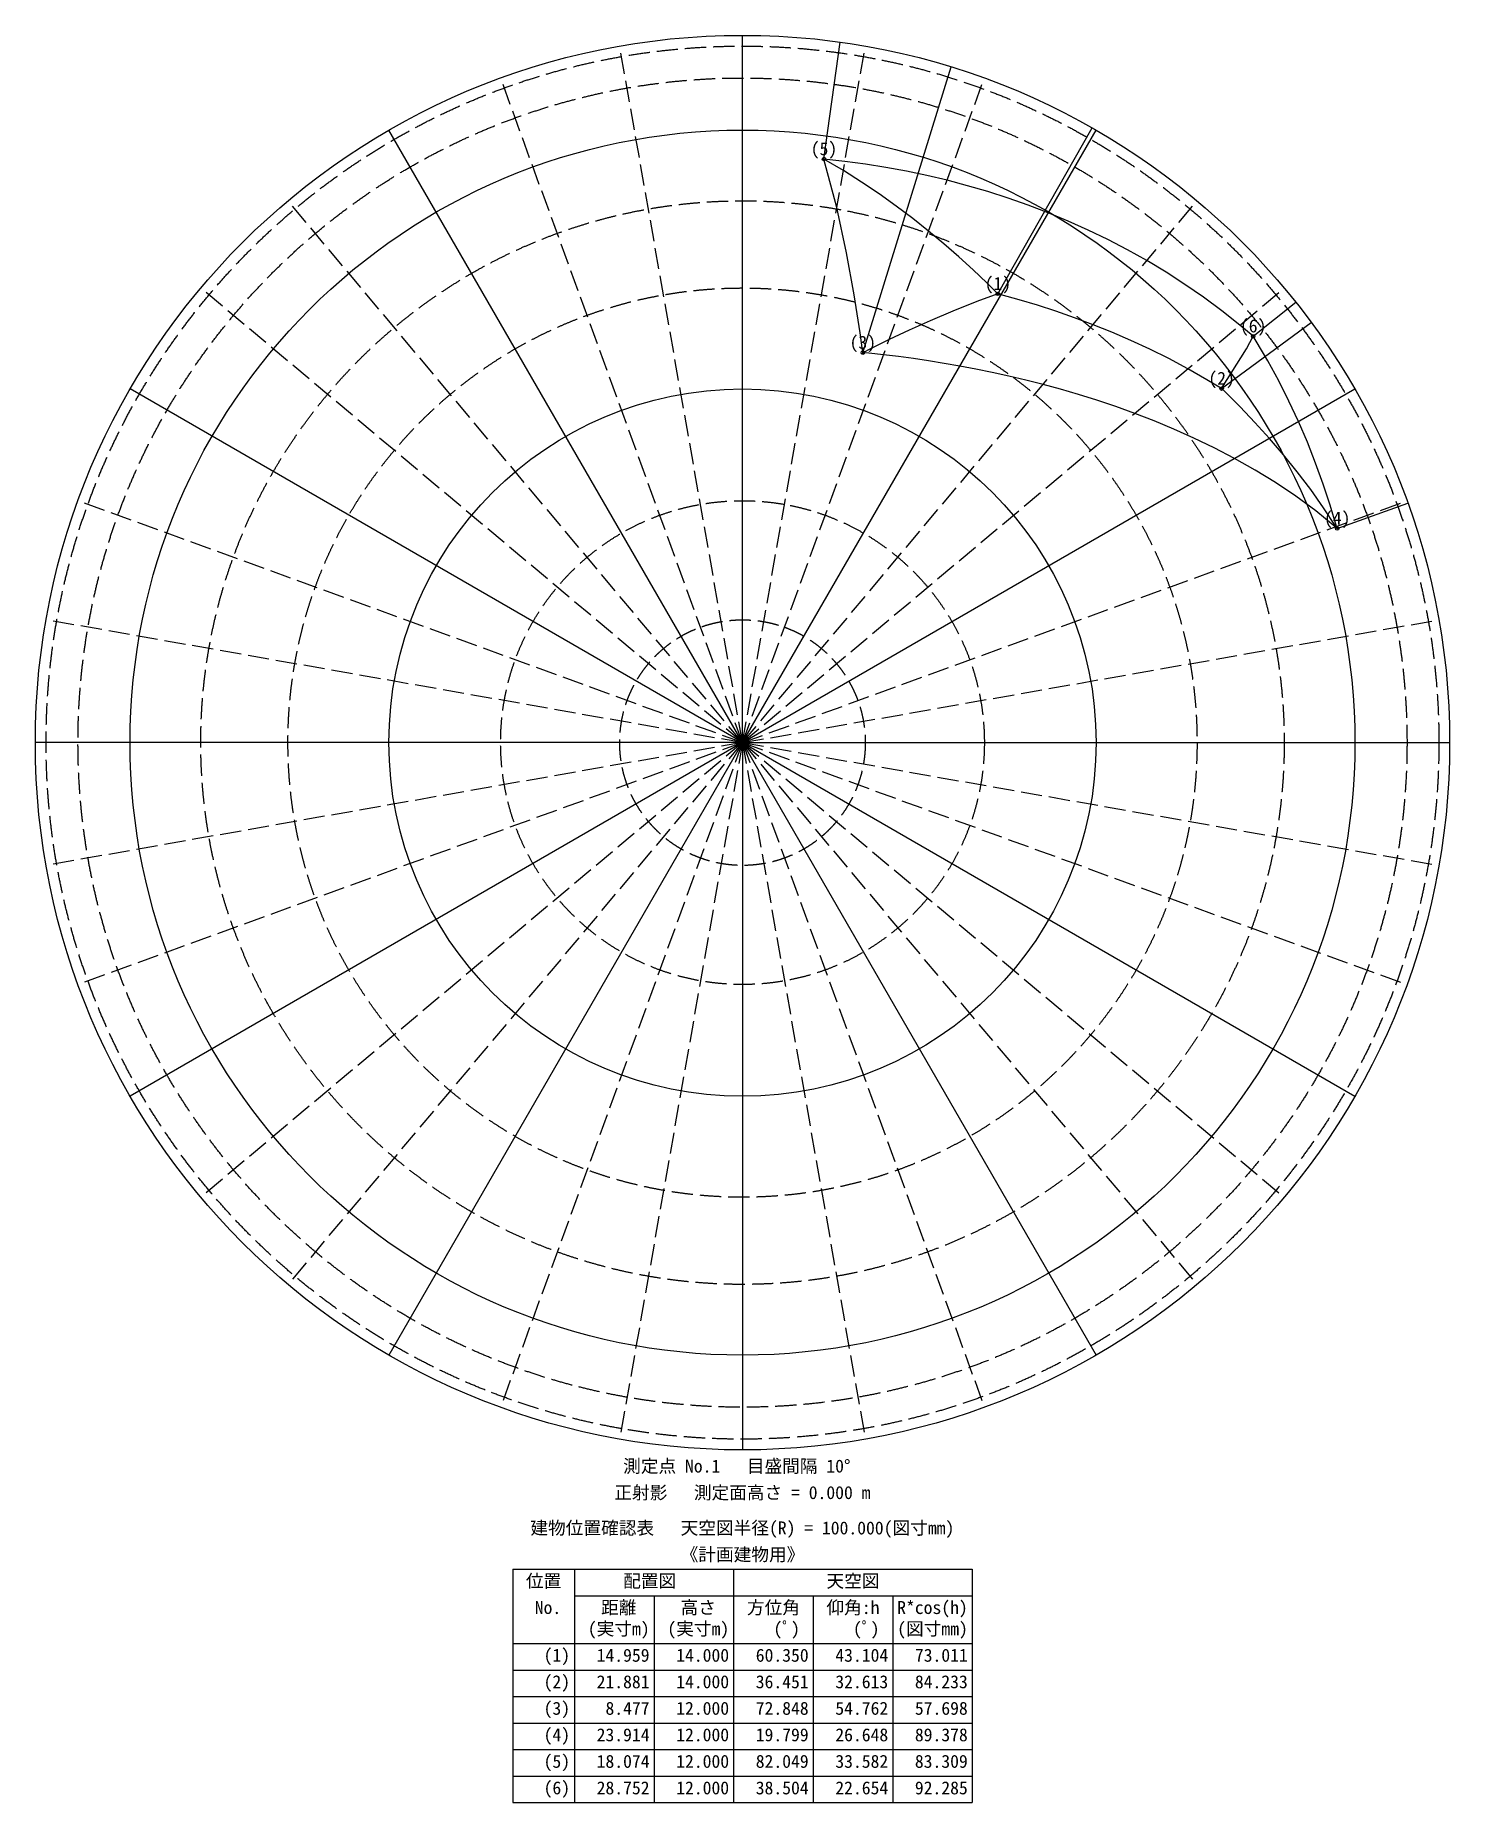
# Model space of a CAD drawing. Units: millimetres at full size, sheet at 1:200. Extents: x -99586 to 117532, y -64939 to 67268.
# Drawn here: x -99072 to -59072, y 17293 to 67268 of the extents above; entities that cross this region are included whole.
import ezdxf
from ezdxf.enums import TextEntityAlignment as Align

# ---------------------------------------------------------------- set-up
doc = ezdxf.new("R2010")
doc.units = ezdxf.units.MM
doc.header["$LTSCALE"] = 200
doc.header["$PDMODE"] = 32
doc.header["$PDSIZE"] = 100
doc.linetypes.add('DASHED3', pattern=[4, 3, -1])
doc.layers.add('0-4_天空図建物位置確認', color=4, linetype='Continuous')
doc.styles.add('ＭＳ ゴシック', font='')
doc.styles.get('ＭＳ ゴシック').set_extended_font_data('MS Gothic')

msp = doc.modelspace()

# ---------------------------------------------------------------- texts
at = {"layer": '0-4_天空図建物位置確認', "style": 'ＭＳ ゴシック'}
for s, p in [('(5)', (-77142.4, 63769.9)), ('(1)', (-72223.4, 59958.5)), ('(6)', (-65003.4, 58759)), ('(3)', (-76044, 58294.5)), ('(2)', (-65896.3, 57277.4)), ('(4)', (-62628.2, 53323)), ('測定点 No.1 \u3000目盛間隔 10°', (-82447.1, 26518.2)), ('正射影 \u3000測定面高さ = 0.000 m', (-82697.1, 25768.2)), ('建物位置確認表 \u3000天空図半径(R) = 100.000(図寸mm)', (-85072.1, 24768.2)), ('《計画建物用》', (-80822.1, 24018.2)), ('位置', (-85197.1, 23268.2)), ('配置図', (-82447.1, 23268.2)), ('天空図', (-76697.1, 23268.2)), ('No.', (-84947.1, 22518.2)), ('距離', (-83072.1, 22518.2)), ('高さ', (-80822.1, 22518.2)), ('方位角', (-78947.1, 22518.2)), ('仰角:h', (-76697.1, 22518.2)), ('R*cos(h)', (-74697.1, 22518.2)), ('(実寸m)', (-83447.1, 21918.2)), ('(実寸m)', (-81197.1, 21918.2)), ('(ﾟ)', (-78197.1, 21918.2)), ('(ﾟ)', (-75947.1, 21918.2)), ('(図寸mm)', (-74697.1, 21918.2)), ('(1)', (-84697.1, 21168.2)), ('14.959', (-83197.1, 21168.2)), ('14.000', (-80947.1, 21168.2)), ('60.350', (-78697.1, 21168.2)), ('43.104', (-76447.1, 21168.2)), ('73.011', (-74197.1, 21168.2)), ('(2)', (-84697.1, 20418.2)), ('21.881', (-83197.1, 20418.2)), ('14.000', (-80947.1, 20418.2)), ('36.451', (-78697.1, 20418.2)), ('32.613', (-76447.1, 20418.2)), ('84.233', (-74197.1, 20418.2)), ('(3)', (-84697.1, 19668.2)), ('8.477', (-82947.1, 19668.2)), ('12.000', (-80947.1, 19668.2)), ('72.848', (-78697.1, 19668.2)), ('54.762', (-76447.1, 19668.2)), ('57.698', (-74197.1, 19668.2)), ('(4)', (-84697.1, 18918.2)), ('23.914', (-83197.1, 18918.2)), ('12.000', (-80947.1, 18918.2)), ('19.799', (-78697.1, 18918.2)), ('26.648', (-76447.1, 18918.2)), ('89.378', (-74197.1, 18918.2)), ('(5)', (-84697.1, 18168.2)), ('18.074', (-83197.1, 18168.2)), ('12.000', (-80947.1, 18168.2)), ('82.049', (-78697.1, 18168.2)), ('33.582', (-76447.1, 18168.2)), ('83.309', (-74197.1, 18168.2)), ('(6)', (-84697.1, 17418.2)), ('28.752', (-83197.1, 17418.2)), ('12.000', (-80947.1, 17418.2)), ('38.504', (-78697.1, 17418.2)), ('22.654', (-76447.1, 17418.2)), ('92.285', (-74197.1, 17418.2))]:
    msp.add_text(s, height=366.6, dxfattribs=at).set_placement(p, align=Align.BOTTOM_LEFT)

# ---------------------------------------------------------------- linework, layer by layer
at = {"layer": '0-4_天空図建物位置確認'}
for p, q in [((-79072.1, 47268.2), (-79072.1, 67268.2)), ((-79072.1, 47268.2), (-89072.1, 64588.7)), ((-79072.1, 47268.2), (-69072.1, 64588.7)), ((-79072.1, 47268.2), (-96392.7, 57268.2)), ((-79072.1, 47268.2), (-61751.6, 57268.2)), ((-79072.1, 47268.2), (-99072.1, 47268.2)), ((-79072.1, 47268.2), (-96392.7, 37268.2)), ((-79072.1, 47268.2), (-89072.1, 29947.7)), ((-79072.1, 47268.2), (-59072.1, 47268.2)), ((-79072.1, 47268.2), (-79072.1, 27268.2)), ((-79072.1, 47268.2), (-69072.1, 29947.7)), ((-79072.1, 47268.2), (-61751.6, 37268.2)), ((-85572.1, 23893.2), (-72572.1, 23893.2)), ((-85572.1, 23893.2), (-85572.1, 17293.2)), ((-83822.1, 23893.2), (-83822.1, 17293.2)), ((-79322.1, 23893.2), (-79322.1, 17293.2)), ((-72572.1, 23893.2), (-72572.1, 17293.2)), ((-83822.1, 23143.2), (-72572.1, 23143.2)), ((-81572.1, 23143.2), (-81572.1, 17293.2)), ((-77072.1, 23143.2), (-77072.1, 17293.2)), ((-74822.1, 23143.2), (-74822.1, 17293.2)), ((-85572.1, 21793.2), (-72572.1, 21793.2)), ((-85572.1, 21043.2), (-72572.1, 21043.2)), ((-85572.1, 20293.2), (-72572.1, 20293.2)), ((-85572.1, 19543.2), (-72572.1, 19543.2)), ((-85572.1, 18793.2), (-72572.1, 18793.2)), ((-85572.1, 18043.2), (-72572.1, 18043.2)), ((-85572.1, 17293.2), (-72572.1, 17293.2))]:
    msp.add_line(p, q, dxfattribs=at)
at = {"layer": '0-4_天空図建物位置確認', "color": 7}
for p, q in [((-76767.4, 63769.9), (-76305.7, 67076)), ((-75669, 58294.5), (-73173.9, 66378.7)), ((-71848.4, 59958.5), (-69178.2, 64649.5)), ((-64628.4, 58759), (-63420.9, 59719.7)), ((-65521.3, 57277.4), (-62984.8, 59150.9)), ((-62253.2, 53323), (-60254.4, 54042.6))]:
    msp.add_line(p, q, dxfattribs=at)
at = {"layer": '0-4_天空図建物位置確認', "linetype": 'DASHED3'}
for q in [(-82545.1, 66964.4), (-75599.2, 66964.4), (-85912.6, 66062.1), (-72231.7, 66062.1), (-91927.9, 62589.1), (-66216.4, 62589.1), (-94393, 60124), (-63751.3, 60124), (-97866, 54108.6), (-60278.3, 54108.6), (-98768.3, 50741.2), (-59376, 50741.2), (-98768.3, 43795.3), (-97866, 40427.8), (-94393, 34412.5), (-91927.9, 31947.3), (-85912.6, 28474.4), (-82545.1, 27572.1), (-75599.2, 27572.1), (-72231.7, 28474.4), (-66216.4, 31947.3), (-63751.3, 34412.5), (-60278.3, 40427.8), (-59376, 43795.3)]:
    msp.add_line((-79072.1, 47268.2), q, dxfattribs=at)
at = {"layer": '0-4_天空図建物位置確認', "color": 7}
for points in [[(-64628.4, 58759), (-65002, 59074.5), (-65511.2, 59478.6), (-66030.2, 59862.7), (-66558.1, 60226.9), (-67093.8, 60571.6), (-67636.3, 60897), (-68184.8, 61203.5), (-68738.4, 61491.3), (-69296.6, 61761), (-69858.7, 62012.9), (-70424, 62247.3), (-70992.1, 62464.5), (-71562.6, 62665.1), (-72135, 62849.3), (-72709.1, 63017.4), (-73284.4, 63169.8), (-73860.9, 63306.8), (-74438.2, 63428.6), (-75016.3, 63535.4), (-75594.9, 63627.6), (-76173.9, 63705.3), (-76767.4, 63769.9)], [(-71848.4, 59958.5), (-72160.5, 60267.1), (-72550.9, 60638.8), (-72955, 61007.5), (-73373.6, 61372.7), (-73807.1, 61733.7), (-74256.3, 62089.9), (-74721.6, 62440.4), (-75203.6, 62784.2), (-75702.7, 63120), (-76219.5, 63446.6), (-76767.4, 63769.9)], [(-75669, 58294.5), (-75748.1, 58860.4), (-75914.9, 59931.4), (-76128.9, 61115.3), (-76404.4, 62397.9), (-76767.4, 63769.9)], [(-71848.4, 59958.5), (-72440.4, 59740.6), (-73120.4, 59471.1), (-73759.8, 59199.9), (-74360.4, 58930.1), (-74924.4, 58664), (-75454.2, 58403.2), (-75669, 58294.5)], [(-65521.3, 57277.4), (-65936.8, 57530.7), (-66475, 57838.5), (-67013.8, 58125.6), (-67552.2, 58392.9), (-68089, 58641.6), (-68623.7, 58872.4), (-69155.4, 59086.5), (-69683.9, 59284.7), (-70208.6, 59467.8), (-70729.5, 59636.7), (-71246.3, 59792.2), (-71759.1, 59934.8), (-71848.4, 59958.5)], [(-65521.3, 57277.4), (-64820.1, 58403.2), (-64628.4, 58759)], [(-62253.2, 53323), (-62270.3, 53383.6), (-62449.8, 53984.1), (-62647.1, 54581.1), (-62862.4, 55174.2), (-63095.9, 55762.9), (-63347.9, 56346.6), (-63618.4, 56924.8), (-63907.6, 57496.8), (-64215.7, 58062), (-64542.9, 58619.7), (-64628.4, 58759)], [(-62253.2, 53323), (-62307.6, 53370), (-62858, 53819.1), (-63422.8, 54235.8), (-63996.5, 54621.1), (-64574.9, 54976.6), (-65154.1, 55303.8), (-65731.2, 55604.6), (-66303.7, 55880.6), (-66869.8, 56133.7), (-67427.9, 56365.7), (-67977.1, 56578), (-68516.7, 56772.4), (-69046.2, 56950.2), (-69565.4, 57112.7), (-70074.3, 57261.3), (-70573, 57397.1), (-71061.8, 57521), (-71540.9, 57634), (-72010.8, 57737.1), (-72471.9, 57830.8), (-72924.7, 57916), (-73369.6, 57993.2), (-73807.2, 58063), (-74238, 58125.9), (-74662.6, 58182.3), (-75081.4, 58232.7), (-75495.1, 58277.3), (-75669, 58294.5)], [(-62253.2, 53323), (-62287.7, 53377.3), (-62638.5, 53907.9), (-63003, 54422.6), (-63380.3, 54921.7), (-63769.2, 55404.9), (-64168.8, 55872.7), (-64578.3, 56325), (-64996.9, 56762.1), (-65423.9, 57184.3), (-65521.3, 57277.4)]]:
    msp.add_lwpolyline(points, dxfattribs=at)
msp.add_circle((-79072.1, 47268.2), 20000, dxfattribs=at)
at = {"layer": '0-4_天空図建物位置確認', "linetype": 'DASHED3'}
for radius in [19696.2, 18793.8, 15320.9, 12855.8, 6840.4, 3473]:
    msp.add_circle((-79072.1, 47268.2), radius, dxfattribs=at)
at = {"layer": '0-4_天空図建物位置確認'}
for radius in [17320.5, 10000]:
    msp.add_circle((-79072.1, 47268.2), radius, dxfattribs=at)
at = {"layer": '0-4_天空図建物位置確認', "color": 3}
for p in [(-76767.4, 63769.9), (-71848.4, 59958.5), (-64628.4, 58759), (-75669, 58294.5), (-65521.3, 57277.4), (-62253.2, 53323), (-79072.1, 47268.2)]:
    msp.add_point(p, dxfattribs=at)

msp.set_redraw_order([(e.dxf.handle, doc.entitydb.next_handle()) for e in msp.query("TEXT MTEXT ATTDEF DIMENSION ARC_DIMENSION")])  # texts and dimensions are drawn at this point

doc.saveas('drawing.dxf')
